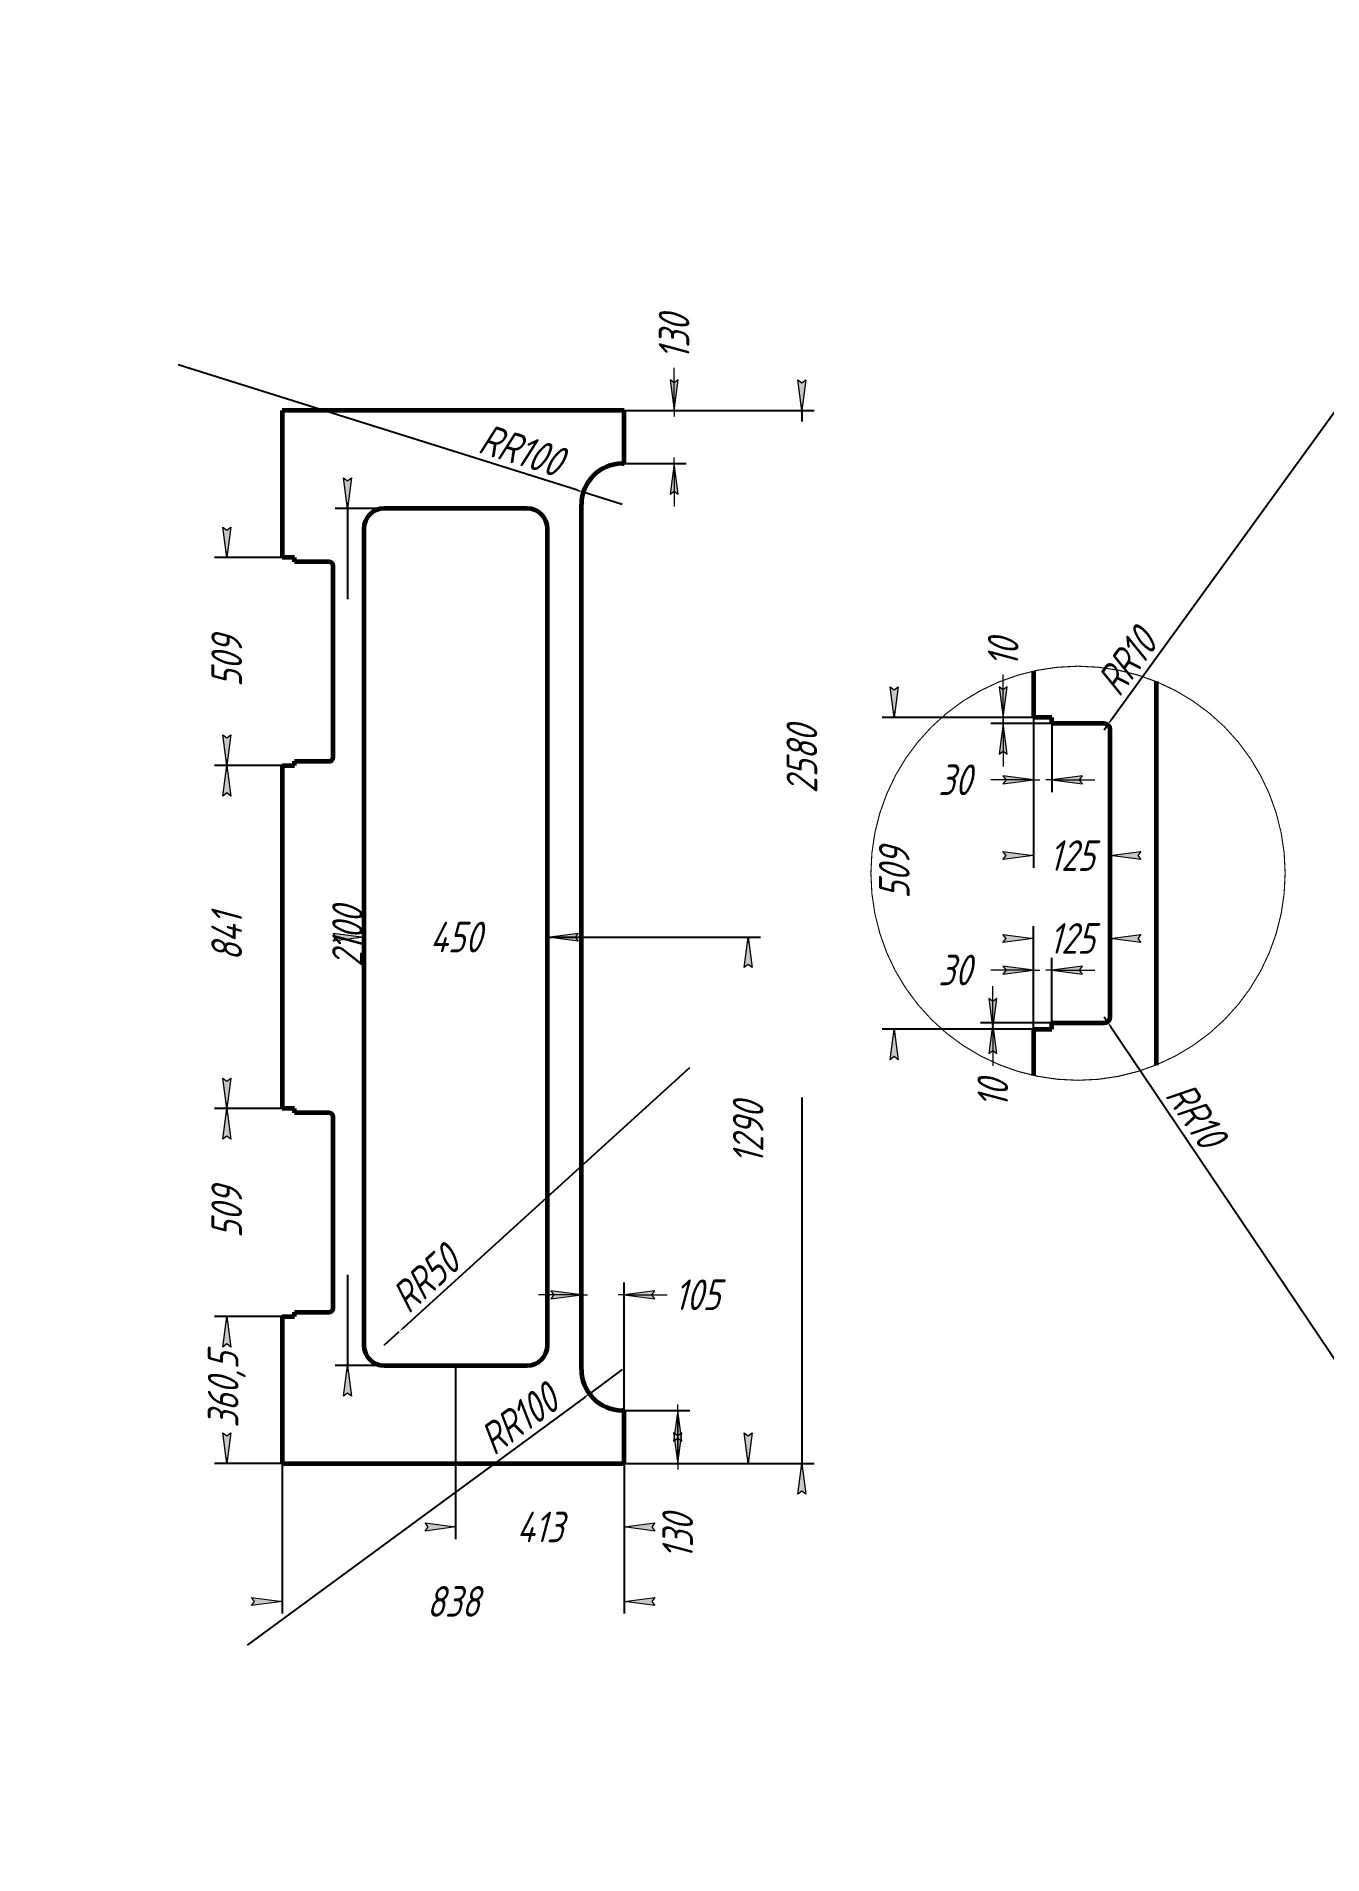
# Model space of a CAD drawing. Header units: millimetres. Extents: x 0 to 3990, y -446 to 477.
# Drawn here: x 840 to 1050, y 0 to 297 of the extents above; entities that cross this region are included whole.
import ezdxf

# ---------------------------------------------------------------- set-up
doc = ezdxf.new("R2010")
doc.units = ezdxf.units.MM
for name, pattern in [('K5LT_BASIC', [0]), ('K5LT_THIN', [0]), ('K5LT_THIN_INCLUDED_TO_HATCHING', [0])]:
    doc.linetypes.add(name, pattern=pattern)
doc.layers.add('Системный слой', color=7, linetype='Continuous')
doc.layers.add('Системный слой (1)', color=7, linetype='Continuous', true_color=0x909090)
doc.styles.add('KDIMTEXTSTYLE', font='GOST_AU.SHX', dxfattribs={"width": 0.96, "oblique": 15, "height": 5})
doc.dimstyles.new('KDIMSTYLE (0.07)', dxfattribs={"dimtxt": 5, "dimasz": 1, "dimexe": 2, "dimexo": 0, "dimgap": 1, "dimtad": 1, "dimlfac": 15, "dimtxsty": 'KDIMTEXTSTYLE', "dimsah": 1, "dimcen": 0, "dimdle": 1, "dimadec": 0, "dimazin": 0, "dimtfac": 0.667, "dimtmove": 0, "dimatfit": 3, "dimfxl": 1, "dimtvp": 1, "dimtolj": 1, "dimtzin": 0, "dimarcsym": 0})
doc.dimstyles.new('KDIMSTYLE (0.10)', dxfattribs={"dimtxt": 5, "dimasz": 1, "dimexe": 2, "dimexo": 0, "dimgap": 1, "dimtad": 1, "dimlfac": 10, "dimtxsty": 'KDIMTEXTSTYLE', "dimsah": 1, "dimcen": 0, "dimdle": 1, "dimadec": 0, "dimazin": 0, "dimtfac": 0.667, "dimtmove": 0, "dimatfit": 3, "dimfxl": 1, "dimtvp": 1, "dimtolj": 1, "dimtzin": 0, "dimarcsym": 0})

msp = doc.modelspace()

# ---------------------------------------------------------------- blocks, each defined once
blk = doc.blocks.new('KDIMARROW_02')
at = {"layer": 'Системный слой'}
blk.add_hatch(color=0, dxfattribs=at).paths.add_polyline_path([(4.5, -5.51091059616309e-16), (5, 0.6582624912261956), (0, 0), (5, -0.658262491226197)])
at = {"layer": 'Системный слой', "color": 0, "linetype": 'K5LT_THIN', "lineweight": 18}
for p, q in [((5, 0.6582624912261956), (0, 0)), ((0, 0), (5, -0.658262491226197)), ((0, 0), (7, -8.572527594031472e-16)), ((4.5, -5.51091059616309e-16), (5, 0.6582624912261956)), ((5, -0.658262491226197), (4.5, -5.51091059616309e-16))]:
    blk.add_line(p, q, dxfattribs=at)
at = {"layer": 'Системный слой (1)', "color": 0, "linetype": 'K5LT_THIN', "lineweight": 18}
blk.add_line((0, 0), (-1, 0), dxfattribs=at)
blk = doc.blocks.new('KDIMARROW_01')
at = {"layer": 'Системный слой'}
blk.add_hatch(color=0, dxfattribs=at).paths.add_polyline_path([(-5, -0.6582624912261956), (0, 0), (-5, 0.658262491226197), (-4.5, 5.51091059616309e-16)])
at = {"layer": 'Системный слой', "color": 0, "linetype": 'K5LT_THIN', "lineweight": 18}
for p, q in [((-4.5, 5.51091059616309e-16), (-5, 0.658262491226197)), ((-5, 0.658262491226197), (0, 0)), ((0, 0), (-5, -0.6582624912261956)), ((-5, -0.6582624912261956), (-4.5, 5.51091059616309e-16))]:
    blk.add_line(p, q, dxfattribs=at)
at = {"layer": 'Системный слой (1)', "color": 0, "linetype": 'K5LT_THIN', "lineweight": 18}
blk.add_line((0, 0), (-1, 0), dxfattribs=at)

# ---------------------------------------------------------------- dimensions: what is measured, and where the dimension line sits
at = {"layer": 'Системный слой (1)', "color": 7}
for base, p1, p2, location, dimstyle, override in [((944.1114438701851, 235.8832886439955), (935.9868154814726, 227.2166219773289), (935.9868154814726, 235.8832886439955), (944.1114438701851, 247.8548510549859), 'KDIMSTYLE (0.07)', {"dimexo": 0, "dimpost": '\\H5.0;\\W0.965;\\Q15;<>', "dimblk1": 'KDIMARROW_02', "dimblk2": 'KDIMARROW_02', "dimse1": 0, "dimse2": 0, "dimclrt": 7, "dimtolj": 1}), ((964.9810923381823, 63.88328864399551), (935.9868154814726, 235.8832886439955), (935.9868154814726, 63.88328864399551), (964.9810923381823, 178.8832886439955), 'KDIMSTYLE (0.07)', {"dimexo": 0, "dimpost": '\\H5.0;\\W0.965;\\Q15;<>', "dimblk1": 'KDIMARROW_01', "dimblk2": 'KDIMARROW_01', "dimse1": 0, "dimse2": 0, "dimclrt": 7, "dimtolj": 1}), ((890.8003973303234, 79.88328864399551), (896.7868154814726, 219.8832886439955), (896.7868154814726, 79.88328864399551), (890.8003973303234, 149.8832886439955), 'KDIMSTYLE (0.07)', {"dimexo": 0, "dimpost": '\\H5.0;\\W0.965;\\Q15;<>', "dimblk1": 'KDIMARROW_01', "dimblk2": 'KDIMARROW_01', "dimse1": 0, "dimse2": 0, "dimclrt": 7, "dimtolj": 1}), ((871.0745495824173, 177.9166219773288), (880.1201488148059, 211.8499553106622), (880.1201488148059, 177.9166219773288), (871.0745495824173, 194.8832886439955), 'KDIMSTYLE (0.07)', {"dimexo": 0, "dimpost": '\\H5.0;\\W0.965;\\Q15;<>', "dimblk1": 'KDIMARROW_01', "dimblk2": 'KDIMARROW_01', "dimse1": 0, "dimse2": 0, "dimclrt": 7, "dimtolj": 1}), ((997.840429340371, 184.7499553106621), (1002.816701413274, 185.7499553106621), (1005.816701413274, 184.7499553106621), (997.840429340371, 196.3057881735161), 'KDIMSTYLE (0.10)', {"dimexo": 0, "dimpost": '\\H5.0;\\W0.965;\\Q15;<>', "dimblk1": 'KDIMARROW_02', "dimblk2": 'KDIMARROW_02', "dimse1": 0, "dimse2": 0, "dimclrt": 7, "dimtolj": 1}), ((980.0620696585022, 134.8499553106621), (1002.816701413274, 185.7499553106621), (1002.816701413274, 134.8499553106621), (980.0620696585022, 160.2999553106621), 'KDIMSTYLE (0.10)', {"dimexo": 0, "dimpost": '\\H5.0;\\W0.965;\\Q15;<>', "dimblk1": 'KDIMARROW_01', "dimblk2": 'KDIMARROW_01', "dimse1": 0, "dimse2": 0, "dimclrt": 7, "dimtolj": 1}), ((871.0745495824173, 121.8499553106622), (880.1201488148059, 177.9166219773288), (880.1201488148059, 121.8499553106622), (871.0745495824173, 149.8832886439955), 'KDIMSTYLE (0.07)', {"dimexo": 0, "dimpost": '\\H5.0;\\W0.965;\\Q15;<>', "dimblk1": 'KDIMARROW_01', "dimblk2": 'KDIMARROW_01', "dimse1": 0, "dimse2": 0, "dimclrt": 7, "dimtolj": 1}), ((956.2100336763463, 149.8832886439955), (935.9868154814726, 63.88328864399551), (923.4534821481393, 149.8832886439955), (956.2100336763463, 117.8832886439955), 'KDIMSTYLE (0.07)', {"dimexo": 0, "dimpost": '\\H5.0;\\W0.965;\\Q15;<>', "dimblk1": 'KDIMARROW_01', "dimblk2": 'KDIMARROW_01', "dimse1": 0, "dimse2": 0, "dimclrt": 7, "dimtolj": 1}), ((996.1505630616878, 135.8499553106621), (1002.816701413274, 134.8499553106621), (1005.816701413274, 135.8499553106621), (996.1505630616878, 124.2941224478081), 'KDIMSTYLE (0.10)', {"dimexo": 0, "dimpost": '\\H5.0;\\W0.965;\\Q15;<>', "dimblk1": 'KDIMARROW_02', "dimblk2": 'KDIMARROW_02', "dimse1": 0, "dimse2": 0, "dimclrt": 7, "dimtolj": 1}), ((871.0745495824173, 87.91662197732884), (880.1201488148059, 121.8499553106622), (880.1201488148059, 87.91662197732884), (871.0745495824173, 104.8832886439955), 'KDIMSTYLE (0.07)', {"dimexo": 0, "dimpost": '\\H5.0;\\W0.965;\\Q15;<>', "dimblk1": 'KDIMARROW_01', "dimblk2": 'KDIMARROW_01', "dimse1": 0, "dimse2": 0, "dimclrt": 7, "dimtolj": 1}), ((871.0745495824173, 87.91662197732884), (880.1201488148059, 63.88328864399551), (880.1201488148059, 87.91662197732884), (871.0745495824173, 75.8999553106622), 'KDIMSTYLE (0.07)', {"dimexo": 0, "dimpost": '\\H5.0;\\W0.965;\\Q15;<>', "dimblk1": 'KDIMARROW_01', "dimblk2": 'KDIMARROW_01', "dimse1": 0, "dimse2": 0, "dimclrt": 7, "dimtolj": 1}), ((944.7008947765653, 63.88328864399551), (935.9868154814726, 72.54995531066217), (935.9868154814726, 63.88328864399551), (944.7008947765653, 51.91172623300511), 'KDIMSTYLE (0.07)', {"dimexo": 0, "dimpost": '\\H5.0;\\W0.965;\\Q15;<>', "dimblk1": 'KDIMARROW_02', "dimblk2": 'KDIMARROW_02', "dimse1": 0, "dimse2": 0, "dimclrt": 7, "dimtolj": 1})]:
    msp.add_linear_dim(base=base, p1=p1, p2=p2, angle=90, location=location, dimstyle=dimstyle, override=override, dxfattribs=at).render()
for center, radius, location, dimstyle, override in [((935.6534821481393, 220.5499553106622), 6.66666666666665, (918.1043564889417, 226.0722871971073), 'KDIMSTYLE (0.07)', {"dimpost": '\\H5.0;\\W0.965;\\Q15;R<>', "dimblk2": 'KDIMARROW_01', "dimclrt": 7, "dimtolj": 1}), ((1014.316701413274, 183.7499553106621), 0.9999999999997208, (1020.854741778335, 192.7736954983837), 'KDIMSTYLE (0.10)', {"dimpost": '\\H5.0;\\W0.965;\\Q15;R<>', "dimblk2": 'KDIMARROW_02', "dimclrt": 7, "dimtolj": 1}), ((1014.316701413274, 136.8499553106621), 1.0000000000000437, (1026.400726588315, 118.892042502558), 'KDIMSTYLE (0.10)', {"dimpost": '\\H5.0;\\W0.965;\\Q15;R<>', "dimblk2": 'KDIMARROW_02', "dimclrt": 7, "dimtolj": 1}), ((896.7868154814726, 83.21662197732886), 3.3333333333333353, (905.8494264493169, 91.4485730592881), 'KDIMSTYLE (0.07)', {"dimpost": '\\H5.0;\\W0.965;\\Q15;R<>', "dimblk2": 'KDIMARROW_02', "dimclrt": 7, "dimtolj": 1}), ((935.6534821481393, 79.21662197732886), 6.666666666666689, (920.8291927259937, 68.32128334125059), 'KDIMSTYLE (0.07)', {"dimpost": '\\H5.0;\\W0.965;\\Q15;R<>', "dimblk2": 'KDIMARROW_01', "dimclrt": 7, "dimtolj": 1})]:
    msp.add_radius_dim(center=center, radius=radius, location=location, dimstyle=dimstyle, override=override, dxfattribs=at).render()
for base, p1, p2, location, dimstyle, override in [((1005.816701413274, 175.569511371808), (1002.816701413274, 185.7499553106621), (1005.816701413274, 184.7499553106621), (989.9301390658618, 175.569511371808), 'KDIMSTYLE (0.10)', {"dimexo": 0, "dimpost": '\\H5.0;\\W0.965;\\Q15;<>', "dimblk1": 'KDIMARROW_02', "dimblk2": 'KDIMARROW_02', "dimse1": 0, "dimse2": 0, "dimclrt": 7, "dimtolj": 1}), ((1002.816701413274, 163.1814633750898), (1015.316701413274, 183.7499553106621), (1002.816701413274, 185.7499553106621), (1009.066701413274, 163.1814633750898), 'KDIMSTYLE (0.10)', {"dimexo": 0, "dimpost": '\\H5.0;\\W0.965;\\Q15;<>', "dimblk1": 'KDIMARROW_01', "dimblk2": 'KDIMARROW_01', "dimse1": 0, "dimse2": 0, "dimclrt": 7, "dimtolj": 1}), ((893.4534821481393, 149.8832886439955), (923.4534821481393, 149.8832886439955), (893.4534821481393, 149.8832886439955), (908.4534821481393, 149.8832886439955), 'KDIMSTYLE (0.07)', {"dimexo": 0, "dimpost": '\\H5.0;\\W0.965;\\Q15;<>', "dimblk1": 'KDIMARROW_01', "dimblk2": 'KDIMARROW_01', "dimse1": 0, "dimse2": 0, "dimclrt": 7, "dimtolj": 1}), ((1002.816701413274, 149.6586040670479), (1015.316701413274, 136.8499553106621), (1002.816701413274, 134.8499553106621), (1009.066701413274, 149.6586040670479), 'KDIMSTYLE (0.10)', {"dimexo": 0, "dimpost": '\\H5.0;\\W0.965;\\Q15;<>', "dimblk1": 'KDIMARROW_01', "dimblk2": 'KDIMARROW_01', "dimse1": 0, "dimse2": 0, "dimclrt": 7, "dimtolj": 1}), ((1005.816701413274, 144.4928225474308), (1002.816701413274, 134.8499553106621), (1005.816701413274, 135.8499553106621), (989.9301390658618, 144.4928225474308), 'KDIMSTYLE (0.10)', {"dimexo": 0, "dimpost": '\\H5.0;\\W0.965;\\Q15;<>', "dimblk1": 'KDIMARROW_02', "dimblk2": 'KDIMARROW_02', "dimse1": 0, "dimse2": 0, "dimclrt": 7, "dimtolj": 1}), ((935.9868154814726, 91.4485730592881), (928.9868154814726, 79.21662197732886), (935.9868154814726, 72.54995531066217), (947.9017107489592, 91.4485730592881), 'KDIMSTYLE (0.07)', {"dimexo": 0, "dimpost": '\\H5.0;\\W0.965;\\Q15;<>', "dimblk1": 'KDIMARROW_02', "dimblk2": 'KDIMARROW_02', "dimse1": 0, "dimse2": 0, "dimclrt": 7, "dimtolj": 1}), ((908.4534821481393, 53.51759491244414), (935.9868154814726, 63.88328864399551), (908.4534821481393, 79.88328864399551), (922.220148814806, 53.51759491244414), 'KDIMSTYLE (0.07)', {"dimexo": 0, "dimpost": '\\H5.0;\\W0.965;\\Q15;<>', "dimblk1": 'KDIMARROW_01', "dimblk2": 'KDIMARROW_01', "dimse1": 0, "dimse2": 0, "dimclrt": 7, "dimtolj": 1}), ((880.1201488148059, 41.36300136789265), (935.9868154814726, 63.88328864399551), (880.1201488148059, 63.88328864399551), (908.0534821481392, 41.36300136789265), 'KDIMSTYLE (0.07)', {"dimexo": 0, "dimpost": '\\H5.0;\\W0.965;\\Q15;<>', "dimblk1": 'KDIMARROW_01', "dimblk2": 'KDIMARROW_01', "dimse1": 0, "dimse2": 0, "dimclrt": 7, "dimtolj": 1})]:
    msp.add_linear_dim(base=base, p1=p1, p2=p2, location=location, dimstyle=dimstyle, override=override, dxfattribs=at).render()

# ---------------------------------------------------------------- linework, layer by layer
at = {"layer": 'Системный слой (1)', "color": 5, "linetype": 'K5LT_BASIC', "lineweight": 60, "true_color": 0x0000ff}
for p, q in [((880.1201488148059, 235.8832886439955), (880.1201488148059, 211.8499553106622)), ((935.9868154814726, 235.8832886439955), (880.1201488148059, 235.8832886439955)), ((935.9868154814726, 227.2166219773289), (935.9868154814726, 235.8832886439955)), ((935.6534821481393, 227.2166219773289), (935.9868154814726, 227.2166219773289)), ((920.1201488148059, 219.8832886439955), (896.7868154814726, 219.8832886439955)), ((928.9868154814726, 79.21662197732886), (928.9868154814726, 220.5499553106622)), ((893.4534821481393, 216.5499553106622), (893.4534821481393, 83.21662197732886)), ((923.4534821481393, 83.21662197732886), (923.4534821481393, 216.5499553106622)), ((882.1201488148059, 211.8499553106622), (880.1201488148059, 211.8499553106622)), ((882.1201488148059, 211.1832886439955), (882.1201488148059, 211.8499553106622)), ((887.7868154814726, 211.1832886439955), (882.1201488148059, 211.1832886439955)), ((888.4534821481393, 179.2499553106622), (888.4534821481393, 210.5166219773288)), ((1002.816701413274, 193.3313035690074), (1002.816701413274, 185.7499553106621)), ((1022.816701413274, 191.6219917668712), (1022.816701413274, 128.9779188544529)), ((1005.816701413274, 185.7499553106621), (1002.816701413274, 185.7499553106621)), ((1005.816701413274, 184.7499553106621), (1005.816701413274, 185.7499553106621)), ((1014.316701413274, 184.7499553106621), (1005.816701413274, 184.7499553106621)), ((1015.316701413274, 136.8499553106621), (1015.316701413274, 183.7499553106621)), ((882.1201488148059, 178.5832886439955), (887.7868154814727, 178.5832886439955)), ((882.1201488148059, 177.9166219773288), (882.1201488148059, 178.5832886439955)), ((880.1201488148059, 177.9166219773288), (880.1201488148059, 121.8499553106622)), ((880.1201488148059, 177.9166219773288), (882.1201488148059, 177.9166219773288)), ((1002.816701413274, 134.8499553106621), (1002.816701413274, 127.2686070523167)), ((1002.816701413274, 134.8499553106621), (1005.816701413274, 134.8499553106621)), ((1005.816701413274, 134.8499553106621), (1005.816701413274, 135.8499553106621)), ((1005.816701413274, 135.8499553106621), (1014.316701413274, 135.8499553106621)), ((882.1201488148059, 121.8499553106622), (880.1201488148059, 121.8499553106622)), ((882.1201488148059, 121.1832886439955), (882.1201488148059, 121.8499553106622)), ((887.7868154814727, 121.1832886439955), (882.1201488148059, 121.1832886439955)), ((888.4534821481393, 89.24995531066219), (888.4534821481393, 120.5166219773288)), ((880.1201488148059, 87.91662197732884), (880.1201488148059, 63.88328864399551)), ((880.1201488148059, 87.91662197732884), (882.1201488148059, 87.91662197732884)), ((882.1201488148059, 88.5832886439955), (887.7868154814727, 88.5832886439955)), ((882.1201488148059, 87.91662197732884), (882.1201488148059, 88.5832886439955)), ((896.7868154814726, 79.88328864399551), (920.1201488148059, 79.88328864399551)), ((935.9868154814726, 72.54995531066217), (935.6534821481393, 72.54995531066217)), ((935.9868154814726, 63.88328864399551), (935.9868154814726, 72.54995531066217)), ((880.1201488148059, 63.88328864399551), (935.9868154814726, 63.88328864399551))]:
    msp.add_line(p, q, dxfattribs=at)
at = {"layer": 'Системный слой (1)', "color": 7, "linetype": 'K5LT_THIN_INCLUDED_TO_HATCHING', "const_width": 0.18}
msp.add_lwpolyline([(1043.884336868227, 160.2999553106621, 0.9999999999999999), (976.2490659583209, 160.2999553106621, 0.9999999999999999)], format="xyb", close=True, dxfattribs=at)
at = {"layer": 'Системный слой (1)', "color": 5, "linetype": 'K5LT_BASIC', "lineweight": 60, "true_color": 0x0000ff}
for centre, radius, start, end in [((935.6534821481393, 220.5499553106622), 6.666666666666667, 90, 180), ((896.7868154814726, 216.5499553106622), 3.333333333333334, 90, 180), ((920.1201488148059, 216.5499553106622), 3.333333333333334, 0, 90), ((887.7868154814726, 210.5166219773288), 0.6666666666666667, 0, 90), ((1014.316701413274, 183.7499553106621), 1, 0, 90), ((887.7868154814727, 179.2499553106622), 0.6666666666666667, 270, 0), ((1014.316701413274, 136.8499553106621), 1, 270, 0), ((887.7868154814727, 120.5166219773288), 0.6666666666666667, 0, 90), ((887.7868154814727, 89.24995531066219), 0.6666666666666667, 270, 0), ((896.7868154814726, 83.21662197732886), 3.333333333333334, 180, 270), ((920.1201488148059, 83.21662197732886), 3.333333333333334, 270, 0), ((935.6534821481393, 79.21662197732886), 6.666666666666667, 180, 270)]:
    msp.add_arc(centre, radius, start, end, dxfattribs=at)

msp.set_redraw_order([(e.dxf.handle, doc.entitydb.next_handle()) for e in msp.query("TEXT MTEXT ATTDEF DIMENSION ARC_DIMENSION")])  # texts and dimensions are drawn at this point

doc.saveas('drawing.dxf')
